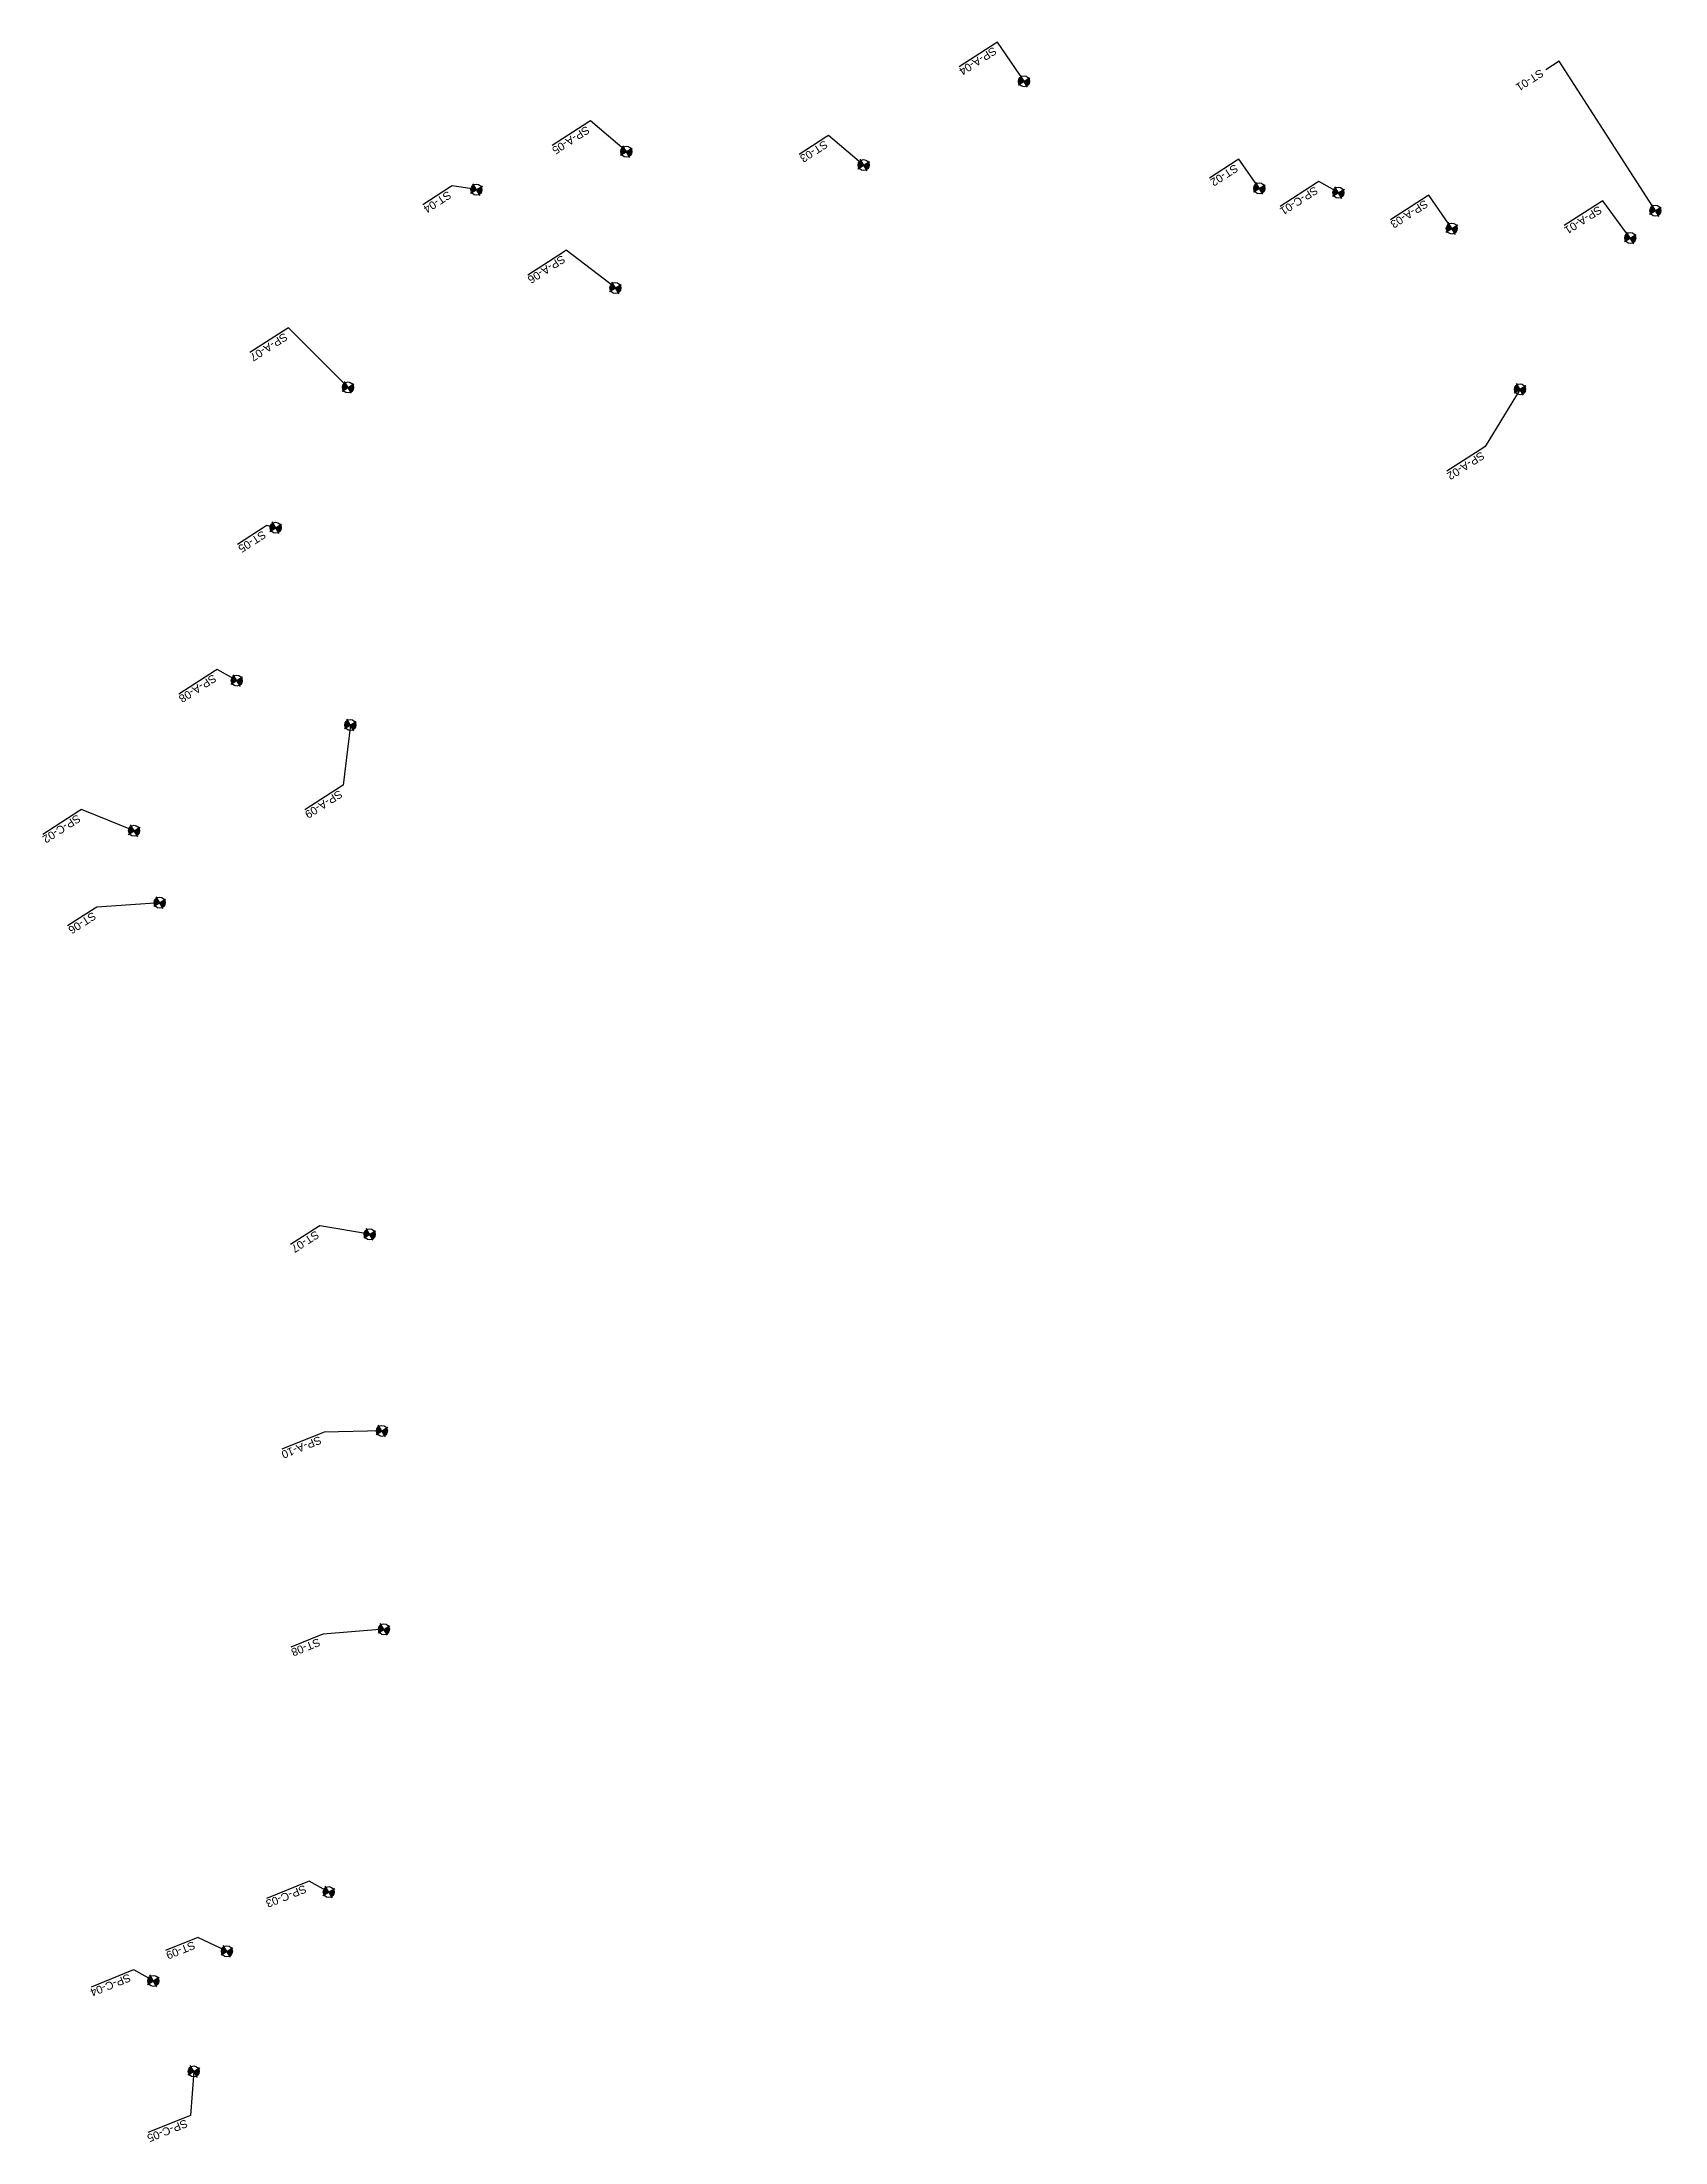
# Model space of a CAD drawing. Header units: millimetres. Extents: x 677716 to 680401, y 7829015 to 7830325.
# Drawn here: x 679583 to 680401, y 7829266 to 7830325 of the extents above; entities that cross this region are included whole.
import ezdxf
from ezdxf import colors
from ezdxf.entities.mleader import LeaderData, LeaderLine
from ezdxf.math import Vec2, Vec3

# ---------------------------------------------------------------- set-up
doc = ezdxf.new("R2010")
doc.units = ezdxf.units.MM
for name, color, linetype in [('G-SONDAGEM-TRADO', 130, 'Continuous'), ('G-SONDAGENS-ATERRO', 96, 'Continuous'), ('G-SONDAGENS-CORTE', 10, 'Continuous')]:
    doc.layers.add(name, color=color, linetype=linetype)
doc.styles.get("Standard").update_dxf_attribs({"font": 'arial.ttf'})

# ---------------------------------------------------------------- blocks, each defined once
blk = doc.blocks.new('A$C7828b402')
at = {"layer": 'G-SONDAGEM-TRADO'}
h = blk.add_hatch(color=256, dxfattribs=at)
h.paths.add_polyline_path([(-10.9, 2.1, -0.414214), (2.1, 10.9), (0, 0)])
h.paths.add_polyline_path([(-2.1, -10.9), (0, 0), (10.9, -2.1, -0.414214)])
for p, q in [((13.6, -2.7), (-13.6, 2.7)), ((2.7, 13.6), (-2.7, -13.6))]:
    blk.add_line(p, q, dxfattribs=at)
blk.add_circle((0, 0), 11.1, dxfattribs=at)
blk = doc.blocks.new('_None')
blk = doc.blocks.new('A$C9470597b')
at = {"layer": 'G-SONDAGENS-CORTE'}
h = blk.add_hatch(color=256, dxfattribs=at)
h.paths.add_polyline_path([(1.1, 2.5, -0.414214), (2.5, -1.1), (0, 0)])
h.paths.add_polyline_path([(-2.5, 1.1), (0, 0), (-1.1, -2.5, -0.414214)])
for p, q in [((3.2, -1.4), (-3.2, 1.4)), ((-1.4, -3.2), (1.4, 3.2))]:
    blk.add_line(p, q, dxfattribs=at)
blk.add_circle((0, 0), 2.77, dxfattribs=at)
blk = doc.blocks.new('A$C8f187f32')
at = {"layer": 'G-SONDAGENS-ATERRO'}
h = blk.add_hatch(color=256, dxfattribs=at)
h.paths.add_polyline_path([(-10.9, 2.1, -0.414214), (2.1, 10.9), (0, 0)])
h.paths.add_polyline_path([(-2.1, -10.9), (0, 0), (10.9, -2.1, -0.414214)])
for p, q in [((13.6, -2.7), (-13.6, 2.7)), ((2.7, 13.6), (-2.7, -13.6))]:
    blk.add_line(p, q, dxfattribs=at)
blk.add_circle((0, 0), 11.1, dxfattribs=at)

msp = doc.modelspace()

# ---------------------------------------------------------------- block references
at = {"color": 2, "rotation": 324.6044335989439}
for p in [(680236.5, 7830249.3), (679629, 7829927.3), (679727.2, 7829391.8), (679638.7, 7829347), (679659.1, 7829301.3)]:
    msp.add_blockref('A$C9470597b', p, dxfattribs=at)
at = {"layer": 'G-SONDAGEM-TRADO', "xscale": 0.25, "yscale": 0.25, "zscale": 0.25, "rotation": 222.6704106074319}
for p in [(679997, 7830263.2), (679801.7, 7830250.8), (680196.6, 7830251.5), (680396.4, 7830240.2), (679700.4, 7830080.2)]:
    msp.add_blockref('A$C7828b402', p, dxfattribs=at)
at = {"layer": 'G-SONDAGEM-TRADO', "linetype": 'Continuous', "xscale": 0.25, "yscale": 0.25, "zscale": 0.25, "rotation": 222.6704106074319}
for p in [(679641.9, 7829891), (679747.8, 7829723.7), (679755, 7829524.4), (679675.8, 7829361.9)]:
    msp.add_blockref('A$C7828b402', p, dxfattribs=at)
at = {"layer": 'G-SONDAGENS-ATERRO', "xscale": 0.25, "yscale": 0.25, "zscale": 0.25, "rotation": 222.6704106040137}
for p in [(680077.9, 7830305.5), (679877.3, 7830270), (680293.7, 7830231.2), (680383.7, 7830226.4), (679871.8, 7830201.2), (679736.9, 7830151), (680328.1, 7830150.1), (679680.8, 7830003.1), (679738.1, 7829980.7), (679754, 7829624.5)]:
    msp.add_blockref('A$C8f187f32', p, dxfattribs=at)

# ---------------------------------------------------------------- leaders
at = {"layer": 'G-SONDAGEM-TRADO', "linetype": 'Continuous'}
ml = msp.add_multileader_mtext('Standard', dxfattribs=at)
ml.set_content('ST-01', color=256)
ml.set_leader_properties()
ml.set_arrow_properties(name='NONE')
ml.build(insert=Vec2(0, 0))
ctx = ml.context
ctx.base_point, ctx.plane_origin, ctx.plane_x_axis, ctx.plane_y_axis = Vec3(680341.1, 7830311.3), Vec3(680396.4, 7830240.2), Vec3(-0.84039, -0.541982), Vec3(0.541982, -0.84039)
notes = []
notes.append((ctx, [(0, (1, 1, 0), (680347.8, 7830315.6), (-0.84039, -0.541982), 8, [(0, [(680396.4, 7830240.2)], 0, [])])]))
ctx.mtext.insert, ctx.mtext.text_direction, ctx.mtext.rotation, ctx.mtext.flow_direction = Vec3(680340.5, 7830308.5), Vec3(-0.84039, -0.541982), 3.714387, 5
ml = msp.add_multileader_mtext('Standard', dxfattribs=at)
ml.set_content('ST-03', color=256)
ml.set_leader_properties()
ml.set_arrow_properties(name='NONE')
ml.build(insert=Vec2(0, 0))
ml.multileader.update_dxf_attribs({"text_left_attachment_type": 6, "dogleg_length": 0.966})
ctx = ml.context
ctx.base_point, ctx.plane_origin, ctx.plane_x_axis, ctx.plane_y_axis = Vec3(679978.5, 7830277.6), Vec3(679997, 7830263.2), Vec3(-0.84039, -0.541982), Vec3(0.541982, -0.84039)
ctx.left_attachment = 6
notes.append((ctx, [(0, (1, 1, 0), (679979.3, 7830278.1), (-0.84039, -0.541982), 0.966, [(0, [(679997, 7830263.2)], 0, [])])]))
ctx.mtext.insert, ctx.mtext.text_direction, ctx.mtext.rotation, ctx.mtext.line_spacing_factor, ctx.mtext.flow_direction = Vec3(679979.4, 7830272.5), Vec3(-0.84039, -0.541982), 3.714387, 0.3, 5
ml = msp.add_multileader_mtext('Standard', dxfattribs=at)
ml.set_content('ST-02', color=256)
ml.set_leader_properties()
ml.set_arrow_properties(name='NONE')
ml.build(insert=Vec2(0, 0))
ml.multileader.update_dxf_attribs({"text_left_attachment_type": 6})
ctx = ml.context
ctx.base_point, ctx.plane_origin, ctx.plane_x_axis, ctx.plane_y_axis = Vec3(680185.4, 7830265.7), Vec3(680196.6, 7830251.5), Vec3(-0.84039, -0.541982), Vec3(0.541982, -0.84039)
ctx.left_attachment = 6
notes.append((ctx, [(0, (1, 1, 0), (680186.3, 7830266.2), (-0.84039, -0.541982), 0.966, [(0, [(680196.6, 7830251.5)], 0, [])])]))
ctx.mtext.insert, ctx.mtext.text_direction, ctx.mtext.rotation, ctx.mtext.line_spacing_factor, ctx.mtext.flow_direction = Vec3(680186.4, 7830260.5), Vec3(-0.84039, -0.541982), 3.714387, 0.3, 5
ml = msp.add_multileader_mtext('Standard', dxfattribs=at)
ml.set_content('ST-04', color=256)
ml.set_leader_properties()
ml.set_arrow_properties(name='NONE')
ml.build(insert=Vec2(0, 0))
ml.multileader.update_dxf_attribs({"text_left_attachment_type": 6, "dogleg_length": 0.966})
ctx = ml.context
ctx.base_point, ctx.plane_origin, ctx.plane_x_axis, ctx.plane_y_axis = Vec3(679788.6, 7830252.2), Vec3(679801.7, 7830250.8), Vec3(-0.84039, -0.541982), Vec3(0.541982, -0.84039)
ctx.left_attachment = 6
notes.append((ctx, [(0, (1, 1, 0), (679789.4, 7830252.7), (-0.84039, -0.541982), 0.966, [(0, [(679801.7, 7830250.8)], 0, [])])]))
ctx.mtext.insert, ctx.mtext.text_direction, ctx.mtext.rotation, ctx.mtext.line_spacing_factor, ctx.mtext.flow_direction = Vec3(679789.5, 7830247), Vec3(-0.84039, -0.541982), 3.714387, 0.3, 5
ml = msp.add_multileader_mtext('Standard', dxfattribs=at)
ml.set_content('ST-05', color=256)
ml.set_leader_properties()
ml.set_arrow_properties(name='NONE')
ml.build(insert=Vec2(0, 0))
ml.multileader.update_dxf_attribs({"text_left_attachment_type": 6, "dogleg_length": 0.966})
ctx = ml.context
ctx.base_point, ctx.plane_origin, ctx.plane_x_axis, ctx.plane_y_axis = Vec3(679695.1, 7830080.7), Vec3(679700.4, 7830080.2), Vec3(-0.84039, -0.541982), Vec3(0.541982, -0.84039)
ctx.left_attachment = 6
notes.append((ctx, [(0, (1, 1, 0), (679695.9, 7830081.3), (-0.84039, -0.541982), 0.966, [(0, [(679700.4, 7830080.2)], 0, [])])]))
ctx.mtext.insert, ctx.mtext.text_direction, ctx.mtext.rotation, ctx.mtext.line_spacing_factor, ctx.mtext.flow_direction = Vec3(679696, 7830075.6), Vec3(-0.84039, -0.541982), 3.714387, 0.3, 5
ml = msp.add_multileader_mtext('Standard', dxfattribs=at)
ml.set_content('ST-06', color=256)
ml.set_leader_properties()
ml.set_arrow_properties(name='NONE')
ml.build(insert=Vec2(0, 0))
ml.multileader.update_dxf_attribs({"text_left_attachment_type": 6, "dogleg_length": 0.966})
ctx = ml.context
ctx.base_point, ctx.plane_origin, ctx.plane_x_axis, ctx.plane_y_axis = Vec3(679609.4, 7829888.3), Vec3(679641.9, 7829891), Vec3(-0.84039, -0.541982), Vec3(0.541982, -0.84039)
ctx.left_attachment = 6
notes.append((ctx, [(0, (1, 1, 0), (679610.2, 7829888.8), (-0.84039, -0.541982), 0.966, [(0, [(679641.9, 7829891)], 0, [])])]))
ctx.mtext.insert, ctx.mtext.text_direction, ctx.mtext.rotation, ctx.mtext.line_spacing_factor, ctx.mtext.flow_direction = Vec3(679610.3, 7829883.2), Vec3(-0.84039, -0.541982), 3.714387, 0.3, 5
ml = msp.add_multileader_mtext('Standard', dxfattribs=at)
ml.set_content('ST-07', color=256)
ml.set_leader_properties()
ml.set_arrow_properties(name='NONE')
ml.build(insert=Vec2(0, 0))
ml.multileader.update_dxf_attribs({"text_left_attachment_type": 6, "dogleg_length": 0.966})
ctx = ml.context
ctx.base_point, ctx.plane_origin, ctx.plane_x_axis, ctx.plane_y_axis = Vec3(679721.9, 7829727.5), Vec3(679747.8, 7829723.7), Vec3(-0.84039, -0.541982), Vec3(0.541982, -0.84039)
ctx.left_attachment = 6
notes.append((ctx, [(0, (1, 1, 0), (679722.7, 7829728), (-0.84039, -0.541982), 0.966, [(0, [(679747.8, 7829723.7)], 0, [])])]))
ctx.mtext.insert, ctx.mtext.text_direction, ctx.mtext.rotation, ctx.mtext.line_spacing_factor, ctx.mtext.flow_direction = Vec3(679722.8, 7829722.4), Vec3(-0.84039, -0.541982), 3.714387, 0.3, 5
ml = msp.add_multileader_mtext('Standard', dxfattribs=at)
ml.set_content('ST-08', color=256)
ml.set_leader_properties()
ml.set_arrow_properties(name='NONE')
ml.build(insert=Vec2(0, 0))
ml.multileader.update_dxf_attribs({"text_left_attachment_type": 6, "dogleg_length": 0.966})
ctx = ml.context
ctx.base_point, ctx.plane_origin, ctx.plane_x_axis, ctx.plane_y_axis = Vec3(679723.4, 7829521.5), Vec3(679755, 7829524.4), Vec3(-0.927184, -0.374607), Vec3(0.374607, -0.927184)
ctx.left_attachment = 6
notes.append((ctx, [(0, (1, 1, 0), (679724.3, 7829521.9), (-0.927184, -0.374607), 0.966, [(0, [(679755, 7829524.4)], 0, [])])]))
ctx.mtext.insert, ctx.mtext.text_direction, ctx.mtext.rotation, ctx.mtext.line_spacing_factor, ctx.mtext.flow_direction = Vec3(679723.4, 7829516.3), Vec3(-0.927184, -0.374607), 3.525565, 0.3, 5
ml = msp.add_multileader_mtext('Standard', dxfattribs=at)
ml.set_content('ST-09', color=256)
ml.set_leader_properties()
ml.set_arrow_properties(name='NONE')
ml.build(insert=Vec2(0, 0))
ml.multileader.update_dxf_attribs({"text_left_attachment_type": 6, "dogleg_length": 0.966})
ctx = ml.context
ctx.base_point, ctx.plane_origin, ctx.plane_x_axis, ctx.plane_y_axis = Vec3(679660.3, 7829368.6), Vec3(679675.8, 7829361.9), Vec3(-0.927184, -0.374607), Vec3(0.374607, -0.927184)
ctx.left_attachment = 6
notes.append((ctx, [(0, (1, 1, 0), (679661.2, 7829368.9), (-0.927184, -0.374607), 0.966, [(0, [(679675.8, 7829361.9)], 0, [])])]))
ctx.mtext.insert, ctx.mtext.text_direction, ctx.mtext.rotation, ctx.mtext.line_spacing_factor, ctx.mtext.flow_direction = Vec3(679660.3, 7829363.4), Vec3(-0.927184, -0.374607), 3.525565, 0.3, 5
at = {"layer": 'G-SONDAGENS-ATERRO', "linetype": 'Continuous'}
ml = msp.add_multileader_mtext('Standard', dxfattribs=at)
ml.set_content('SP-A-04', color=256)
ml.set_leader_properties()
ml.set_arrow_properties(name='NONE')
ml.build(insert=Vec2(0, 0))
ml.multileader.update_dxf_attribs({"text_left_attachment_type": 6, "dogleg_length": 0.966})
ctx = ml.context
ctx.base_point, ctx.plane_origin, ctx.plane_x_axis, ctx.plane_y_axis = Vec3(680063.7, 7830324.8), Vec3(680077.9, 7830305.5), Vec3(-0.84039, -0.541982), Vec3(0.541982, -0.84039)
ctx.left_attachment = 6
notes.append((ctx, [(0, (1, 1, 0), (680064.5, 7830325.3), (-0.84039, -0.541982), 0.966, [(0, [(680077.9, 7830305.5)], 0, [])])]))
ctx.mtext.insert, ctx.mtext.text_direction, ctx.mtext.rotation, ctx.mtext.line_spacing_factor, ctx.mtext.flow_direction = Vec3(680064.6, 7830319.7), Vec3(-0.84039, -0.541982), 3.714387, 0.3, 5
ml = msp.add_multileader_mtext('Standard', dxfattribs=at)
ml.set_content('SP-A-05', color=256)
ml.set_leader_properties()
ml.set_arrow_properties(name='NONE')
ml.build(insert=Vec2(0, 0))
ml.multileader.update_dxf_attribs({"text_left_attachment_type": 6, "dogleg_length": 0.966})
ctx = ml.context
ctx.base_point, ctx.plane_origin, ctx.plane_x_axis, ctx.plane_y_axis = Vec3(679858.4, 7830285), Vec3(679877.3, 7830270), Vec3(-0.84039, -0.541982), Vec3(0.541982, -0.84039)
ctx.left_attachment = 6
notes.append((ctx, [(0, (1, 1, 0), (679859.2, 7830285.5), (-0.84039, -0.541982), 0.966, [(0, [(679877.3, 7830270)], 0, [])])]))
ctx.mtext.insert, ctx.mtext.text_direction, ctx.mtext.rotation, ctx.mtext.line_spacing_factor, ctx.mtext.flow_direction = Vec3(679859.3, 7830279.8), Vec3(-0.84039, -0.541982), 3.714387, 0.3, 5
ml = msp.add_multileader_mtext('Standard', dxfattribs=at)
ml.set_content('SP-A-03', color=256)
ml.set_leader_properties()
ml.set_arrow_properties(name='NONE')
ml.build(insert=Vec2(0, 0))
ml.multileader.update_dxf_attribs({"text_left_attachment_type": 6, "dogleg_length": 0.966})
ctx = ml.context
ctx.base_point, ctx.plane_origin, ctx.plane_x_axis, ctx.plane_y_axis = Vec3(680281.3, 7830247.6), Vec3(680293.7, 7830231.2), Vec3(-0.84039, -0.541982), Vec3(0.541982, -0.84039)
ctx.left_attachment = 6
notes.append((ctx, [(0, (1, 1, 0), (680282.1, 7830248.1), (-0.84039, -0.541982), 0.966, [(0, [(680293.7, 7830231.2)], 0, [])])]))
ctx.mtext.insert, ctx.mtext.text_direction, ctx.mtext.rotation, ctx.mtext.line_spacing_factor, ctx.mtext.flow_direction = Vec3(680282.2, 7830242.5), Vec3(-0.84039, -0.541982), 3.714387, 0.3, 5
ml = msp.add_multileader_mtext('Standard', dxfattribs=at)
ml.set_content('SP-A-01', color=256)
ml.set_leader_properties()
ml.set_arrow_properties(name='NONE')
ml.build(insert=Vec2(0, 0))
ml.multileader.update_dxf_attribs({"text_left_attachment_type": 6, "dogleg_length": 0.966})
ctx = ml.context
ctx.base_point, ctx.plane_origin, ctx.plane_x_axis, ctx.plane_y_axis = Vec3(680369, 7830244.6), Vec3(680383.7, 7830226.4), Vec3(-0.84039, -0.541982), Vec3(0.541982, -0.84039)
ctx.left_attachment = 6
notes.append((ctx, [(0, (1, 1, 0), (680369.8, 7830245.2), (-0.84039, -0.541982), 0.966, [(0, [(680383.7, 7830226.4)], 0, [])])]))
ctx.mtext.insert, ctx.mtext.text_direction, ctx.mtext.rotation, ctx.mtext.line_spacing_factor, ctx.mtext.flow_direction = Vec3(680369.9, 7830239.5), Vec3(-0.84039, -0.541982), 3.714387, 0.3, 5
ml = msp.add_multileader_mtext('Standard', dxfattribs=at)
ml.set_content('SP-A-06', color=256)
ml.set_leader_properties()
ml.set_arrow_properties(name='NONE')
ml.build(insert=Vec2(0, 0))
ml.multileader.update_dxf_attribs({"text_left_attachment_type": 6, "dogleg_length": 0.966})
ctx = ml.context
ctx.base_point, ctx.plane_origin, ctx.plane_x_axis, ctx.plane_y_axis = Vec3(679846.1, 7830219.7), Vec3(679871.8, 7830201.2), Vec3(-0.84039, -0.541982), Vec3(0.541982, -0.84039)
ctx.left_attachment = 6
notes.append((ctx, [(0, (1, 1, 0), (679846.9, 7830220.2), (-0.84039, -0.541982), 0.966, [(0, [(679871.8, 7830201.2)], 0, [])])]))
ctx.mtext.insert, ctx.mtext.text_direction, ctx.mtext.rotation, ctx.mtext.line_spacing_factor, ctx.mtext.flow_direction = Vec3(679847, 7830214.6), Vec3(-0.84039, -0.541982), 3.714387, 0.3, 5
ml = msp.add_multileader_mtext('Standard', dxfattribs=at)
ml.set_content('SP-A-07', color=256)
ml.set_leader_properties()
ml.set_arrow_properties(name='NONE')
ml.build(insert=Vec2(0, 0))
ml.multileader.update_dxf_attribs({"text_left_attachment_type": 6, "dogleg_length": 0.966})
ctx = ml.context
ctx.base_point, ctx.plane_origin, ctx.plane_x_axis, ctx.plane_y_axis = Vec3(679706, 7830180.5), Vec3(679736.9, 7830151), Vec3(-0.84039, -0.541982), Vec3(0.541982, -0.84039)
ctx.left_attachment = 6
notes.append((ctx, [(0, (1, 1, 0), (679706.8, 7830181.1), (-0.84039, -0.541982), 0.966, [(0, [(679736.9, 7830151)], 0, [])])]))
ctx.mtext.insert, ctx.mtext.text_direction, ctx.mtext.rotation, ctx.mtext.line_spacing_factor, ctx.mtext.flow_direction = Vec3(679706.9, 7830175.4), Vec3(-0.84039, -0.541982), 3.714387, 0.3, 5
ml = msp.add_multileader_mtext('Standard', dxfattribs=at)
ml.set_content('SP-A-02', color=256)
ml.set_leader_properties()
ml.set_arrow_properties(name='NONE')
ml.build(insert=Vec2(0, 0))
ml.multileader.update_dxf_attribs({"text_left_attachment_type": 6, "dogleg_length": 0.966})
ctx = ml.context
ctx.base_point, ctx.plane_origin, ctx.plane_x_axis, ctx.plane_y_axis = Vec3(680309.8, 7830120.6), Vec3(680328.1, 7830150.1), Vec3(-0.84039, -0.541982), Vec3(0.541982, -0.84039)
ctx.left_attachment = 6
notes.append((ctx, [(0, (1, 1, 0), (680310.6, 7830121.2), (-0.84039, -0.541982), 0.966, [(0, [(680328.1, 7830150.1)], 0, [])])]))
ctx.mtext.insert, ctx.mtext.text_direction, ctx.mtext.rotation, ctx.mtext.line_spacing_factor, ctx.mtext.flow_direction = Vec3(680310.7, 7830115.5), Vec3(-0.84039, -0.541982), 3.714387, 0.3, 5
ml = msp.add_multileader_mtext('Standard', dxfattribs=at)
ml.set_content('SP-A-08', color=256)
ml.set_leader_properties()
ml.set_arrow_properties(name='NONE')
ml.build(insert=Vec2(0, 0))
ml.multileader.update_dxf_attribs({"text_left_attachment_type": 6, "dogleg_length": 0.966})
ctx = ml.context
ctx.base_point, ctx.plane_origin, ctx.plane_x_axis, ctx.plane_y_axis = Vec3(679670.1, 7830008.2), Vec3(679680.8, 7830003.1), Vec3(-0.84039, -0.541982), Vec3(0.541982, -0.84039)
ctx.left_attachment = 6
notes.append((ctx, [(0, (1, 1, 0), (679670.9, 7830008.7), (-0.84039, -0.541982), 0.966, [(0, [(679680.8, 7830003.1)], 0, [])])]))
ctx.mtext.insert, ctx.mtext.text_direction, ctx.mtext.rotation, ctx.mtext.line_spacing_factor, ctx.mtext.flow_direction = Vec3(679671, 7830003.1), Vec3(-0.84039, -0.541982), 3.714387, 0.3, 5
ml = msp.add_multileader_mtext('Standard', dxfattribs=at)
ml.set_content('SP-A-09', color=256)
ml.set_leader_properties()
ml.set_arrow_properties(name='NONE')
ml.build(insert=Vec2(0, 0))
ml.multileader.update_dxf_attribs({"text_left_attachment_type": 6, "dogleg_length": 0.966})
ctx = ml.context
ctx.base_point, ctx.plane_origin, ctx.plane_x_axis, ctx.plane_y_axis = Vec3(679733.6, 7829949.8), Vec3(679738.1, 7829980.7), Vec3(-0.84039, -0.541982), Vec3(0.541982, -0.84039)
ctx.left_attachment = 6
notes.append((ctx, [(0, (1, 1, 0), (679734.5, 7829950.3), (-0.84039, -0.541982), 0.966, [(0, [(679738.1, 7829980.7)], 0, [])])]))
ctx.mtext.insert, ctx.mtext.text_direction, ctx.mtext.rotation, ctx.mtext.line_spacing_factor, ctx.mtext.flow_direction = Vec3(679734.6, 7829944.7), Vec3(-0.84039, -0.541982), 3.714387, 0.3, 5
ml = msp.add_multileader_mtext('Standard', dxfattribs=at)
ml.set_content('SP-A-10', color=256)
ml.set_leader_properties()
ml.set_arrow_properties(name='NONE')
ml.build(insert=Vec2(0, 0))
ml.multileader.update_dxf_attribs({"text_left_attachment_type": 6, "dogleg_length": 0.966})
ctx = ml.context
ctx.base_point, ctx.plane_origin, ctx.plane_x_axis, ctx.plane_y_axis = Vec3(679724, 7829623.5), Vec3(679754, 7829624.5), Vec3(-0.927184, -0.374607), Vec3(0.374607, -0.927184)
ctx.left_attachment = 6
notes.append((ctx, [(0, (1, 1, 0), (679724.9, 7829623.9), (-0.927184, -0.374607), 0.966, [(0, [(679754, 7829624.5)], 0, [])])]))
ctx.mtext.insert, ctx.mtext.text_direction, ctx.mtext.rotation, ctx.mtext.line_spacing_factor, ctx.mtext.flow_direction = Vec3(679724, 7829618.3), Vec3(-0.927184, -0.374607), 3.525565, 0.3, 5
at = {"layer": 'G-SONDAGENS-CORTE', "linetype": 'Continuous'}
ml = msp.add_multileader_mtext('Standard', dxfattribs=at)
ml.set_content('SP-C-01', color=256)
ml.set_leader_properties()
ml.set_arrow_properties(name='NONE')
ml.build(insert=Vec2(0, 0))
ml.multileader.update_dxf_attribs({"text_left_attachment_type": 6, "dogleg_length": 0.966})
ctx = ml.context
ctx.base_point, ctx.plane_origin, ctx.plane_x_axis, ctx.plane_y_axis = Vec3(680225.7, 7830254.4), Vec3(680236.5, 7830249.3), Vec3(-0.84039, -0.541982), Vec3(0.541982, -0.84039)
ctx.left_attachment = 6
notes.append((ctx, [(0, (1, 1, 0), (680226.6, 7830254.9), (-0.84039, -0.541982), 0.966, [(0, [(680236.5, 7830249.3)], 0, [])])]))
ctx.mtext.insert, ctx.mtext.text_direction, ctx.mtext.rotation, ctx.mtext.line_spacing_factor, ctx.mtext.flow_direction = Vec3(680226.7, 7830249.3), Vec3(-0.84039, -0.541982), 3.714387, 0.3, 5
ml = msp.add_multileader_mtext('Standard', dxfattribs=at)
ml.set_content('SP-C-02', color=256)
ml.set_leader_properties()
ml.set_arrow_properties(name='NONE')
ml.build(insert=Vec2(0, 0))
ml.multileader.update_dxf_attribs({"text_left_attachment_type": 6, "dogleg_length": 0.966})
ctx = ml.context
ctx.base_point, ctx.plane_origin, ctx.plane_x_axis, ctx.plane_y_axis = Vec3(679601.6, 7829937.5), Vec3(679629, 7829927.3), Vec3(-0.84039, -0.541982), Vec3(0.541982, -0.84039)
ctx.left_attachment = 6
notes.append((ctx, [(0, (1, 1, 0), (679602.4, 7829938), (-0.84039, -0.541982), 0.966, [(0, [(679629, 7829927.3)], 0, [])])]))
ctx.mtext.insert, ctx.mtext.text_direction, ctx.mtext.rotation, ctx.mtext.line_spacing_factor, ctx.mtext.flow_direction = Vec3(679602.5, 7829932.4), Vec3(-0.84039, -0.541982), 3.714387, 0.3, 5
ml = msp.add_multileader_mtext('Standard', dxfattribs=at)
ml.set_content('SP-C-03', color=256)
ml.set_leader_properties()
ml.set_arrow_properties(name='NONE')
ml.build(insert=Vec2(0, 0))
ml.multileader.update_dxf_attribs({"text_left_attachment_type": 6, "dogleg_length": 0.966})
ctx = ml.context
ctx.base_point, ctx.plane_origin, ctx.plane_x_axis, ctx.plane_y_axis = Vec3(679716.4, 7829397), Vec3(679727.2, 7829391.8), Vec3(-0.927184, -0.374607), Vec3(0.374607, -0.927184)
ctx.left_attachment = 6
notes.append((ctx, [(0, (1, 1, 0), (679717.3, 7829397.3), (-0.927184, -0.374607), 0.966, [(0, [(679727.2, 7829391.8)], 0, [])])]))
ctx.mtext.insert, ctx.mtext.text_direction, ctx.mtext.rotation, ctx.mtext.line_spacing_factor, ctx.mtext.flow_direction = Vec3(679716.4, 7829391.8), Vec3(-0.927184, -0.374607), 3.525565, 0.3, 5
ml = msp.add_multileader_mtext('Standard', dxfattribs=at)
ml.set_content('SP-C-04', color=256)
ml.set_leader_properties()
ml.set_arrow_properties(name='NONE')
ml.build(insert=Vec2(0, 0))
ml.multileader.update_dxf_attribs({"text_left_attachment_type": 6, "dogleg_length": 0.966})
ctx = ml.context
ctx.base_point, ctx.plane_origin, ctx.plane_x_axis, ctx.plane_y_axis = Vec3(679627.9, 7829352.2), Vec3(679638.7, 7829347), Vec3(-0.927184, -0.374607), Vec3(0.374607, -0.927184)
ctx.left_attachment = 6
notes.append((ctx, [(0, (1, 1, 0), (679628.8, 7829352.5), (-0.927184, -0.374607), 0.966, [(0, [(679638.7, 7829347)], 0, [])])]))
ctx.mtext.insert, ctx.mtext.text_direction, ctx.mtext.rotation, ctx.mtext.line_spacing_factor, ctx.mtext.flow_direction = Vec3(679627.8, 7829347), Vec3(-0.927184, -0.374607), 3.525565, 0.3, 5
ml = msp.add_multileader_mtext('Standard', dxfattribs=at)
ml.set_content('SP-C-05', color=256)
ml.set_leader_properties()
ml.set_arrow_properties(name='NONE')
ml.build(insert=Vec2(0, 0))
ml.multileader.update_dxf_attribs({"text_left_attachment_type": 6, "dogleg_length": 0.966})
ctx = ml.context
ctx.base_point, ctx.plane_origin, ctx.plane_x_axis, ctx.plane_y_axis = Vec3(679656.6, 7829278.7), Vec3(679659.1, 7829301.3), Vec3(-0.927184, -0.374607), Vec3(0.374607, -0.927184)
ctx.left_attachment = 6
notes.append((ctx, [(0, (1, 1, 0), (679657.5, 7829279.1), (-0.927184, -0.374607), 0.966, [(0, [(679659.1, 7829301.3)], 0, [])])]))
ctx.mtext.insert, ctx.mtext.text_direction, ctx.mtext.rotation, ctx.mtext.line_spacing_factor, ctx.mtext.flow_direction = Vec3(679656.5, 7829273.5), Vec3(-0.927184, -0.374607), 3.525565, 0.3, 5
for ctx, leaders in notes:
    for number, flags, end, landing, length, lines in leaders:
        leader = LeaderData()
        leader.index, (leader.has_last_leader_line, leader.has_dogleg_vector, leader.attachment_direction) = number, flags
        leader.last_leader_point, leader.dogleg_vector, leader.dogleg_length = Vec3(end), Vec3(landing), length
        for number, points, colour, breaks in lines:
            line = LeaderLine()
            line.index, line.vertices, line.color, line.breaks = number, Vec3.list(points), colors.encode_raw_color(colour), breaks
            leader.lines.append(line)
        ctx.leaders.append(leader)

doc.saveas('drawing.dxf')
